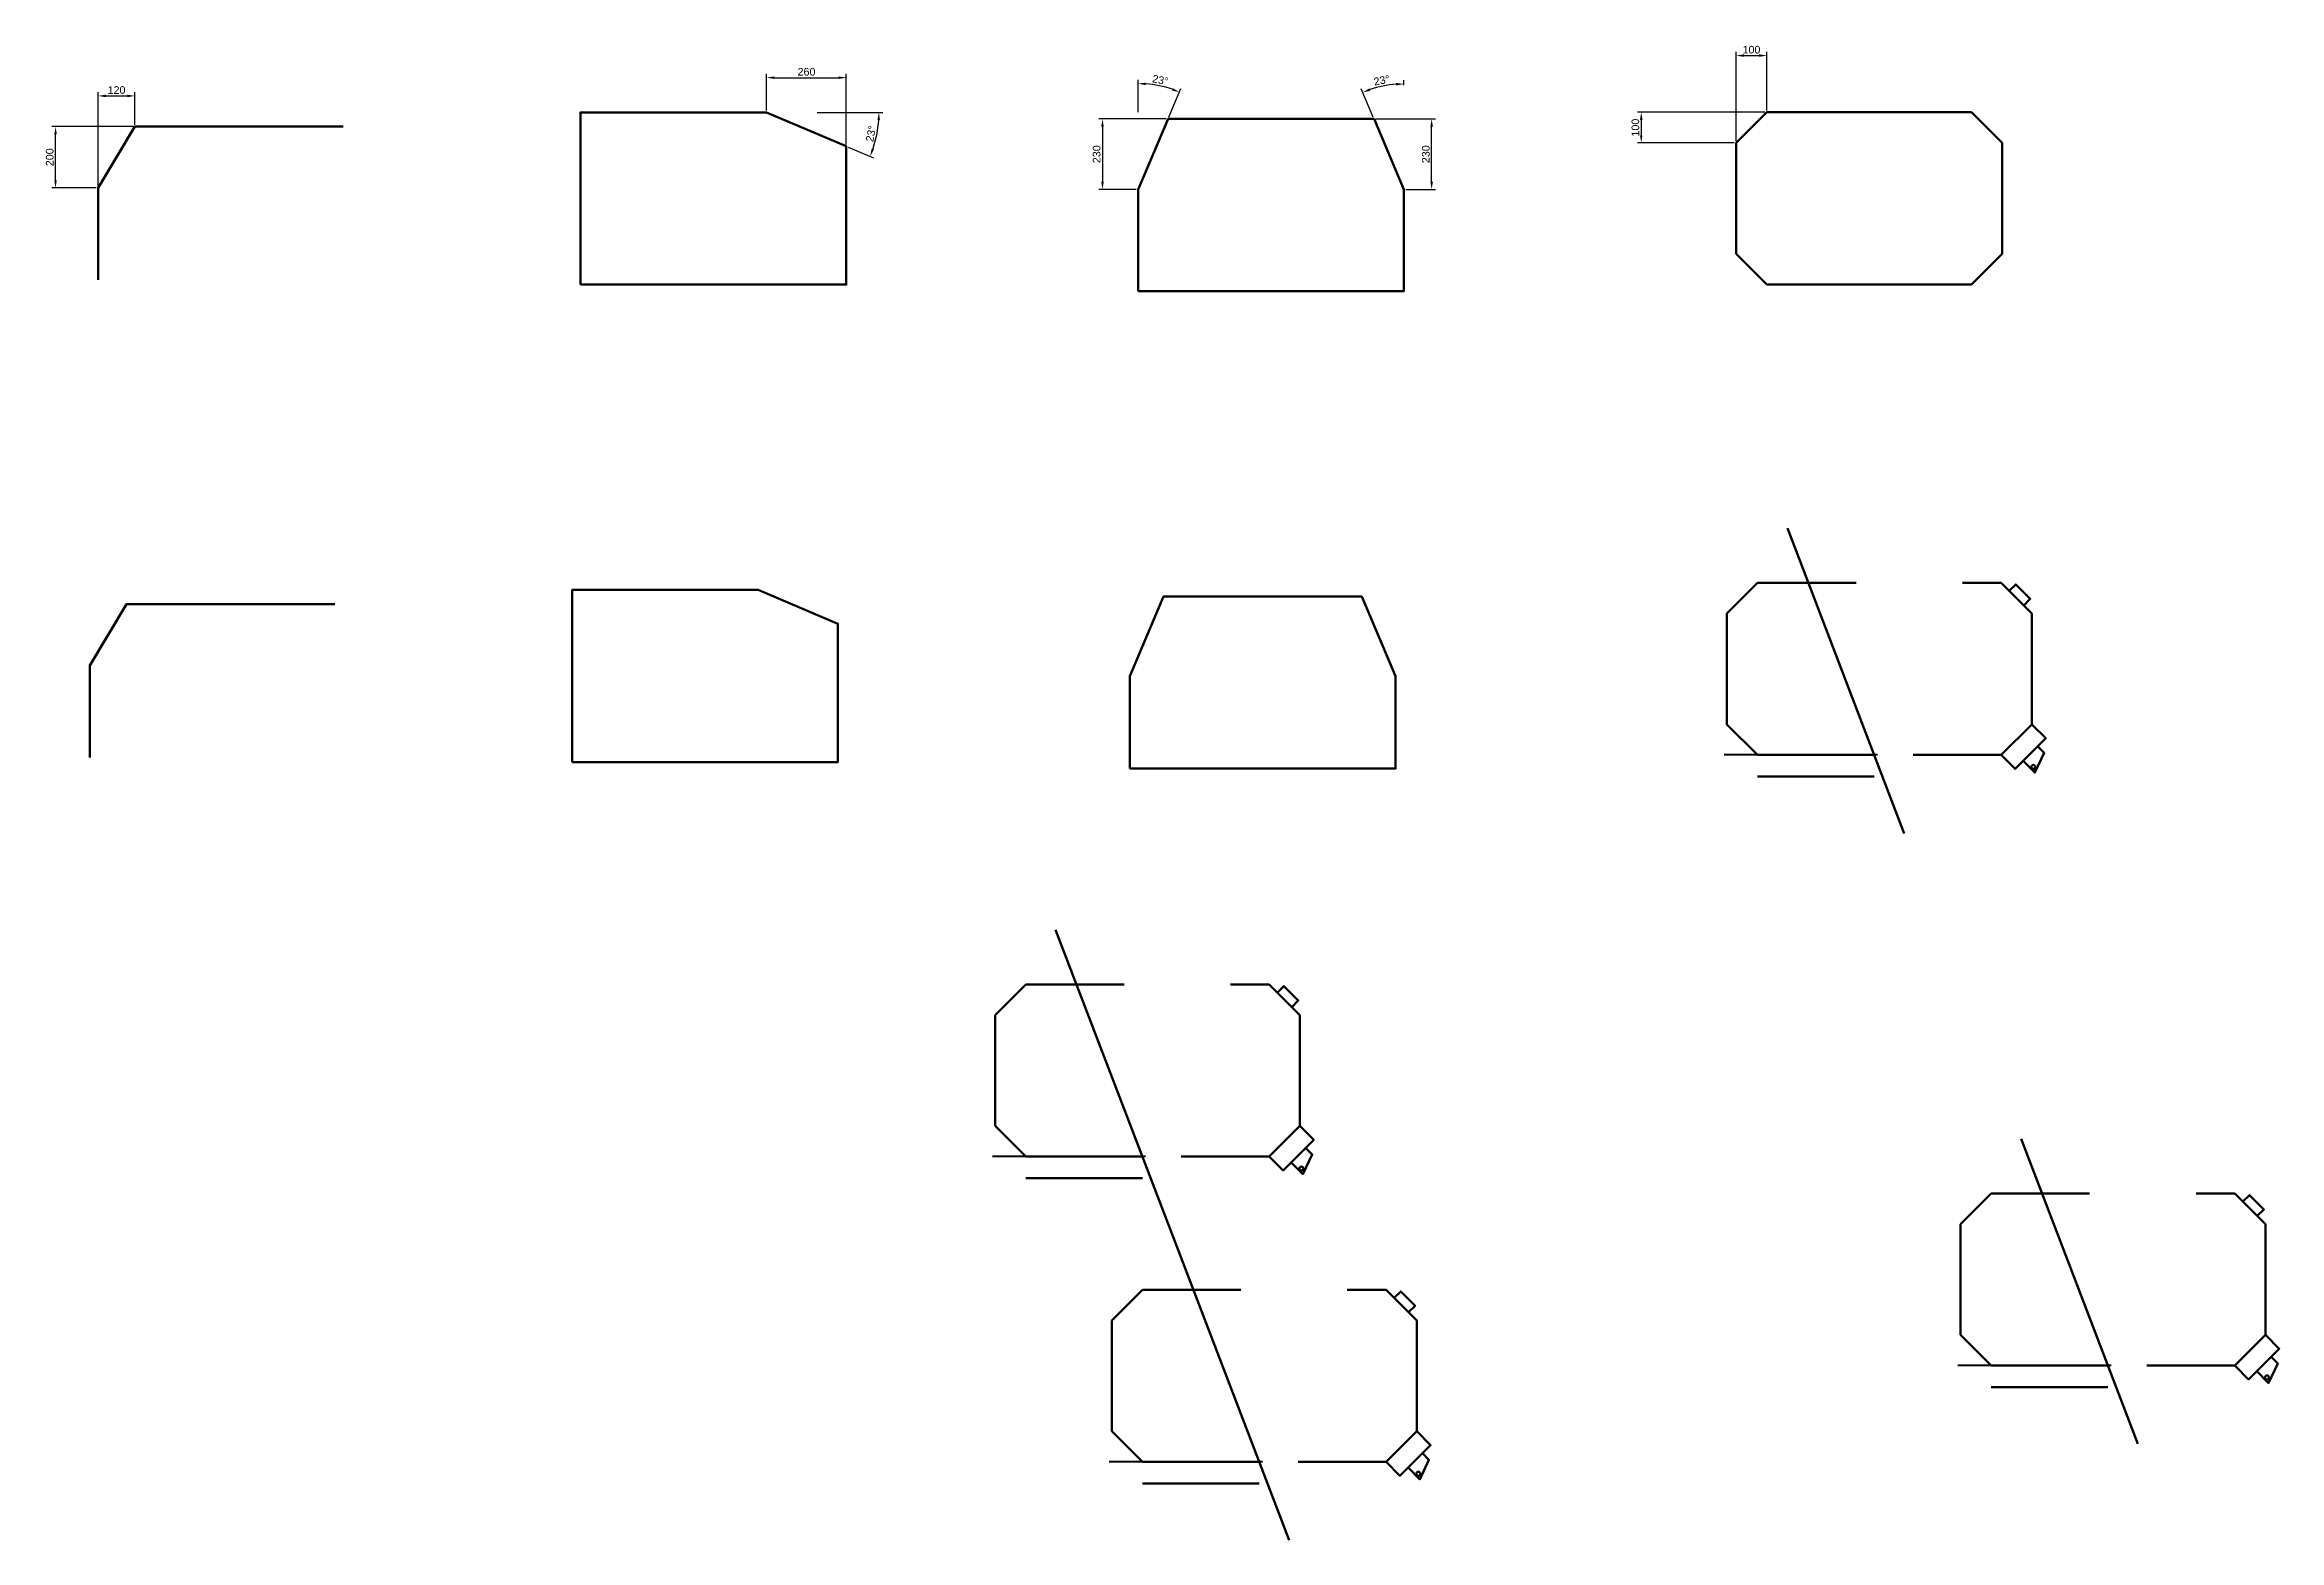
# Model space of a CAD drawing. Header units: centimetres. Extents: x 97323 to 265699, y 20741 to 39605.
# Drawn here: x 251354 to 258646, y 29718 to 34597 of the extents above; entities that cross this region are included whole.
import ezdxf

# ---------------------------------------------------------------- set-up
doc = ezdxf.new("R2010")
doc.units = ezdxf.units.CM
doc.header["$LTSCALE"] = 10
doc.header["$PDMODE"] = 35
doc.header["$PDSIZE"] = 30
for name, color, linetype, lineweight in [('01-FORT-3', 30, 'Continuous', 40), ('01-FORT-4', 70, 'Continuous', 50), ('085-COTATION', 140, 'Continuous', 5)]:
    doc.layers.add(name, color=color, linetype=linetype, lineweight=lineweight)
doc.styles.add('ARIAL-SD', font='arial.ttf')
doc.dimstyles.new('ISO-25-SD', dxfattribs={"dimscale": 10, "dimtxt": 2.5, "dimasz": 2.5, "dimexe": 1.25, "dimexo": 0.625, "dimtad": 1, "dimtoh": 1, "dimtxsty": 'ARIAL-SD', "dimcen": 0, "dimadec": 0, "dimazin": 0, "dimtfac": 1, "dimtofl": 0, "dimtmove": 0, "dimatfit": 3, "dimfxl": 1, "dimarcsym": 0})

msp = doc.modelspace()

# ---------------------------------------------------------------- blocks, each defined once
blk = doc.blocks.new('*D13')
at = {"layer": '085-COTATION', "color": 0, "lineweight": -2, "transparency": 16777216}
for p, q in [((253709.6, 34382.2), (253709.6, 34501.9)), ((253969.6, 34271.8), (253969.6, 34501.9)), ((253734.6, 34489.4), (253944.6, 34489.4))]:
    blk.add_line(p, q, dxfattribs=at)
at = {"layer": '085-COTATION', "color": 0, "transparency": 16777216}
for points in [[(253734.6, 34493.6), (253734.6, 34485.3), (253709.6, 34489.4)], [(253944.6, 34493.6), (253944.6, 34485.3), (253969.6, 34489.4)]]:
    blk.add_solid(points, dxfattribs=at)
at = {"layer": 'Defpoints', "color": 0, "transparency": 16777216}
for p in [(253969.6, 34489.4), (253709.6, 34375.9), (253969.6, 34265.5)]:
    blk.add_point(p, dxfattribs=at)
at = {"layer": '085-COTATION', "color": 0, "transparency": 16777216, "insert": (253839.6, 34508.5), "char_height": 25, "attachment_point": 5, "style": 'ARIAL-SD'}
blk.add_mtext('260', dxfattribs=at)
blk = doc.blocks.new('*D8')
at = {"layer": '085-COTATION', "color": 0, "lineweight": -2, "transparency": 16777216}
for p, q in [((253873.9, 34375.9), (254088.6, 34375.9)), ((253975.3, 34263.1), (254058.5, 34227.8))]:
    blk.add_line(p, q, dxfattribs=at)
blk.add_arc((253709.6, 34375.9), 366.5, 340.90856, 356.09144, dxfattribs=at)
at = {"layer": '085-COTATION', "color": 0, "transparency": 16777216}
for points in [[(254071.1, 34351.1), (254079.4, 34350.8), (254076.1, 34375.9)], [(254059.8, 34254.5), (254052.1, 34257.5), (254047, 34232.7)]]:
    blk.add_solid(points, dxfattribs=at)
at = {"layer": 'Defpoints', "color": 0, "transparency": 16777216}
for p in [(253709.6, 34375.9), (253867.6, 34375.9), (254063.1, 34279), (253969.6, 34265.5)]:
    blk.add_point(p, dxfattribs=at)
at = {"layer": '085-COTATION', "color": 0, "transparency": 16777216, "insert": (254050.1, 34306.6), "char_height": 25, "attachment_point": 5, "rotation": 78.5, "style": 'ARIAL-SD'}
blk.add_mtext('23°', dxfattribs=at)
blk = doc.blocks.new('*D14')
at = {"layer": '085-COTATION', "color": 0, "lineweight": -2, "transparency": 16777216}
for p, q in [((254921.7, 34376.6), (254921.7, 34482.4)), ((255021.7, 34360.4), (255061.5, 34454))]:
    blk.add_line(p, q, dxfattribs=at)
blk.add_arc((254921.7, 34124.7), 345.3, 71.14976, 85.85024, dxfattribs=at)
at = {"layer": '085-COTATION', "color": 0, "transparency": 16777216}
for points in [[(254946.5, 34464.9), (254946.8, 34473.2), (254921.7, 34469.9)], [(255034.7, 34455.3), (255031.7, 34447.5), (255056.6, 34442.5)]]:
    blk.add_solid(points, dxfattribs=at)
at = {"layer": 'Defpoints', "color": 0, "transparency": 16777216}
for p in [(255013, 34457.6), (254921.7, 34370.4), (255019.3, 34354.7), (254921.7, 34124.7)]:
    blk.add_point(p, dxfattribs=at)
at = {"layer": '085-COTATION', "color": 0, "transparency": 16777216, "insert": (254994.3, 34481.6), "char_height": 25, "attachment_point": 5, "rotation": 348.5, "style": 'ARIAL-SD'}
blk.add_mtext('23°', dxfattribs=at)
blk = doc.blocks.new('*D15')
at = {"layer": '085-COTATION', "color": 0, "lineweight": -2, "transparency": 16777216}
for p, q in [((255689.2, 34360.4), (255649.9, 34453)), ((255789.3, 34464.9), (255789.3, 34481.4))]:
    blk.add_line(p, q, dxfattribs=at)
blk.add_arc((255789.3, 34124.7), 344.2, 94.16231, 108.83769, dxfattribs=at)
at = {"layer": '085-COTATION', "color": 0, "transparency": 16777216}
for points in [[(255679.6, 34446.6), (255676.6, 34454.4), (255654.8, 34441.5)], [(255764.1, 34472.2), (255764.4, 34463.8), (255789.3, 34468.9)]]:
    blk.add_solid(points, dxfattribs=at)
at = {"layer": 'Defpoints', "color": 0, "transparency": 16777216}
for p in [(255743.3, 34465.8), (255789.3, 34458.7), (255691.6, 34354.7), (255789.3, 34124.7)]:
    blk.add_point(p, dxfattribs=at)
at = {"layer": '085-COTATION', "color": 0, "transparency": 16777216, "insert": (255716.8, 34480.6), "char_height": 25, "attachment_point": 5, "rotation": 11.5, "style": 'ARIAL-SD'}
blk.add_mtext('23°', dxfattribs=at)
blk = doc.blocks.new('*D16')
at = {"layer": '085-COTATION', "color": 0, "lineweight": -2, "transparency": 16777216}
for p, q in [((255013.1, 34354.7), (254793.1, 34354.7)), ((254805.6, 34329.7), (254805.6, 34149.7)), ((254915.4, 34124.7), (254793.1, 34124.7))]:
    blk.add_line(p, q, dxfattribs=at)
at = {"layer": '085-COTATION', "color": 0, "transparency": 16777216}
for points in [[(254801.4, 34329.7), (254809.7, 34329.7), (254805.6, 34354.7)], [(254801.4, 34149.7), (254809.7, 34149.7), (254805.6, 34124.7)]]:
    blk.add_solid(points, dxfattribs=at)
at = {"layer": 'Defpoints', "color": 0, "transparency": 16777216}
for p in [(255019.3, 34354.7), (254805.6, 34124.7), (254921.7, 34124.7)]:
    blk.add_point(p, dxfattribs=at)
at = {"layer": '085-COTATION', "color": 0, "transparency": 16777216, "insert": (254786.5, 34239.7), "char_height": 25, "attachment_point": 5, "rotation": 90, "style": 'ARIAL-SD'}
blk.add_mtext('230', dxfattribs=at)
blk = doc.blocks.new('*D17')
at = {"layer": '085-COTATION', "color": 0, "lineweight": -2, "transparency": 16777216}
for p, q in [((255697.9, 34354.7), (255892.2, 34354.7)), ((255879.7, 34149.7), (255879.7, 34329.7)), ((255795.5, 34124.7), (255892.2, 34124.7))]:
    blk.add_line(p, q, dxfattribs=at)
at = {"layer": '085-COTATION', "color": 0, "transparency": 16777216}
for points in [[(255875.5, 34329.7), (255883.9, 34329.7), (255879.7, 34354.7)], [(255875.5, 34149.7), (255883.9, 34149.7), (255879.7, 34124.7)]]:
    blk.add_solid(points, dxfattribs=at)
at = {"layer": 'Defpoints', "color": 0, "transparency": 16777216}
for p in [(255691.6, 34354.7), (255879.7, 34354.7), (255789.3, 34124.7)]:
    blk.add_point(p, dxfattribs=at)
at = {"layer": '085-COTATION', "color": 0, "transparency": 16777216, "insert": (255860.7, 34239.7), "char_height": 25, "attachment_point": 5, "rotation": 90, "style": 'ARIAL-SD'}
blk.add_mtext('230', dxfattribs=at)
blk = doc.blocks.new('*D12')
at = {"layer": '085-COTATION', "color": 0, "lineweight": -2, "transparency": 16777216}
for p, q in [((251641.9, 34329.8), (251376.6, 34329.8)), ((251389.1, 34154.8), (251389.1, 34304.8)), ((251521.9, 34129.8), (251376.6, 34129.8))]:
    blk.add_line(p, q, dxfattribs=at)
at = {"layer": '085-COTATION', "color": 0, "transparency": 16777216}
for points in [[(251384.9, 34304.8), (251393.2, 34304.8), (251389.1, 34329.8)], [(251384.9, 34154.8), (251393.2, 34154.8), (251389.1, 34129.8)]]:
    blk.add_solid(points, dxfattribs=at)
at = {"layer": 'Defpoints', "color": 0, "transparency": 16777216}
for p in [(251389.1, 34329.8), (251648.1, 34329.8), (251528.1, 34129.8)]:
    blk.add_point(p, dxfattribs=at)
at = {"layer": '085-COTATION', "color": 0, "transparency": 16777216, "insert": (251370.1, 34229.8), "char_height": 25, "attachment_point": 5, "rotation": 90, "style": 'ARIAL-SD'}
blk.add_mtext('200', dxfattribs=at)
blk = doc.blocks.new('*D7')
at = {"layer": '085-COTATION', "color": 0, "lineweight": -2, "transparency": 16777216}
for p, q in [((251528.1, 34136), (251528.1, 34442.4)), ((251553.1, 34429.9), (251623.1, 34429.9)), ((251648.1, 34336), (251648.1, 34442.4))]:
    blk.add_line(p, q, dxfattribs=at)
at = {"layer": '085-COTATION', "color": 0, "transparency": 16777216}
for points in [[(251553.1, 34434.1), (251553.1, 34425.7), (251528.1, 34429.9)], [(251623.1, 34434.1), (251623.1, 34425.7), (251648.1, 34429.9)]]:
    blk.add_solid(points, dxfattribs=at)
at = {"layer": 'Defpoints', "color": 0, "transparency": 16777216}
for p in [(251648.1, 34429.9), (251648.1, 34329.8), (251528.1, 34129.8)]:
    blk.add_point(p, dxfattribs=at)
at = {"layer": '085-COTATION', "color": 0, "transparency": 16777216, "insert": (251588.1, 34448.9), "char_height": 25, "attachment_point": 5, "style": 'ARIAL-SD'}
blk.add_mtext('120', dxfattribs=at)
blk = doc.blocks.new('*D18')
at = {"layer": '085-COTATION', "color": 0, "lineweight": -2, "transparency": 16777216}
for p, q in [((256967.1, 34376.5), (256551.1, 34376.5)), ((256563.6, 34351.5), (256563.6, 34301.5)), ((256867.1, 34276.5), (256551.1, 34276.5))]:
    blk.add_line(p, q, dxfattribs=at)
at = {"layer": '085-COTATION', "color": 0, "transparency": 16777216}
for points in [[(256559.5, 34351.5), (256567.8, 34351.5), (256563.6, 34376.5)], [(256559.5, 34301.5), (256567.8, 34301.5), (256563.6, 34276.5)]]:
    blk.add_solid(points, dxfattribs=at)
at = {"layer": 'Defpoints', "color": 0, "transparency": 16777216}
for p in [(256973.4, 34376.5), (256563.6, 34276.5), (256873.4, 34276.5)]:
    blk.add_point(p, dxfattribs=at)
at = {"layer": '085-COTATION', "color": 0, "transparency": 16777216, "insert": (256544.6, 34326.5), "char_height": 25, "attachment_point": 5, "rotation": 90, "style": 'ARIAL-SD'}
blk.add_mtext('100', dxfattribs=at)
blk = doc.blocks.new('*D9')
at = {"layer": '085-COTATION', "color": 0, "lineweight": -2, "transparency": 16777216}
for p, q in [((256873.4, 34282.8), (256873.4, 34574)), ((256973.4, 34382.8), (256973.4, 34574)), ((256898.4, 34561.5), (256948.4, 34561.5))]:
    blk.add_line(p, q, dxfattribs=at)
at = {"layer": '085-COTATION', "color": 0, "transparency": 16777216}
for points in [[(256898.4, 34565.7), (256898.4, 34557.4), (256873.4, 34561.5)], [(256948.4, 34565.7), (256948.4, 34557.4), (256973.4, 34561.5)]]:
    blk.add_solid(points, dxfattribs=at)
at = {"layer": 'Defpoints', "color": 0, "transparency": 16777216}
for p in [(256973.4, 34561.5), (256973.4, 34376.5), (256873.4, 34276.5)]:
    blk.add_point(p, dxfattribs=at)
at = {"layer": '085-COTATION', "color": 0, "transparency": 16777216, "insert": (256923.4, 34580.6), "char_height": 25, "attachment_point": 5, "style": 'ARIAL-SD'}
blk.add_mtext('100', dxfattribs=at)

# ---------------------------------------------------------------- dimensions: what is measured, and where the dimension line sits
at = {"layer": '085-COTATION'}
for base, p1, p2, picture, middle in [((256973.372, 34561.544), (256873.372, 34276.549), (256973.372, 34376.549), '*D9', (256923.372, 34580.558)), ((253969.562, 34489.445), (253709.562, 34375.909), (253969.562, 34265.546), '*D13', (253839.562, 34508.459)), ((251648.114, 34429.888), (251528.114, 34129.782), (251648.114, 34329.782), '*D7', (251588.114, 34448.903))]:
    dim = msp.add_linear_dim(base=base, p1=p1, p2=p2, dimstyle='ISO-25-SD', dxfattribs=at)
    dim.commit()
    dim.dimension.update_dxf_attribs({"geometry": picture, "text_midpoint": middle})
for base, center, p1, p2, picture, middle in [((255012.975, 34457.648), (254921.678, 34124.688), (254921.678, 34370.386), (255019.308, 34354.688), '*D14', (254994.303, 34481.648)), ((255743.345, 34465.821), (255789.266, 34124.688), (255789.266, 34458.687), (255691.637, 34354.688), '*D15', (255716.849, 34480.629)), ((254063.062, 34278.982), (253709.562, 34375.909), (253867.628, 34375.909), (253969.562, 34265.546), '*D8', (254050.11, 34306.624))]:
    dim = msp.add_angular_dim_3p(base=base, center=center, p1=p1, p2=p2, dimstyle='ISO-25-SD', dxfattribs=at)
    dim.commit()
    dim.dimension.update_dxf_attribs({"geometry": picture, "text_midpoint": middle})
for base, p1, p2, picture, middle in [((254805.571, 34124.688), (255019.308, 34354.688), (254921.678, 34124.688), '*D16', (254786.548, 34239.688)), ((255879.711, 34354.688), (255789.266, 34124.688), (255691.637, 34354.688), '*D17', (255860.688, 34239.688)), ((256563.633, 34276.549), (256973.372, 34376.549), (256873.372, 34276.549), '*D18', (256544.619, 34326.549)), ((251389.069, 34329.782), (251528.114, 34129.782), (251648.114, 34329.782), '*D12', (251370.054, 34229.782))]:
    dim = msp.add_linear_dim(base=base, p1=p1, p2=p2, angle=90, dimstyle='ISO-25-SD', dxfattribs=at)
    dim.commit()
    dim.dimension.update_dxf_attribs({"geometry": picture, "text_midpoint": middle})

# ---------------------------------------------------------------- linework, layer by layer
at = {"layer": '01-FORT-3'}
for p, q in [((257334.77, 32279.775), (256834.702, 32279.775)), ((254946.322, 30969.565), (254446.254, 30969.565)), ((258097.174, 30287.887), (257597.106, 30287.887)), ((255327.524, 29973.621), (254827.456, 29973.621))]:
    msp.add_line(p, q, dxfattribs=at)
at = {"layer": '01-FORT-4'}
for p, q in [((257040.756, 33019.946), (257421.958, 32024.002)), ((256943.446, 32841.319), (256843.446, 32741.319)), ((257264.485, 32841.319), (256943.446, 32841.319)), ((257738.12, 32841.319), (257611.697, 32841.319)), ((257838.12, 32741.319), (257738.12, 32841.319)), ((256843.446, 32741.319), (256843.446, 32379.775)), ((257838.12, 32379.775), (257838.12, 32741.319)), ((256843.446, 32379.775), (256943.446, 32279.775)), ((256943.446, 32279.775), (257324.06, 32279.775)), ((257451.146, 32279.775), (257738.12, 32279.775)), ((256943.446, 32209.351), (257324.06, 32209.351)), ((254652.307, 31709.737), (255033.51, 30713.793)), ((254554.998, 31531.11), (254454.998, 31431.11)), ((254876.037, 31531.11), (254554.998, 31531.11)), ((255349.672, 31531.11), (255223.249, 31531.11)), ((255449.672, 31431.11), (255349.672, 31531.11)), ((254454.998, 31431.11), (254454.998, 31069.565)), ((255449.672, 31069.565), (255449.672, 31431.11)), ((254454.998, 31069.565), (254554.998, 30969.565)), ((257803.16, 31028.058), (258184.362, 30032.115)), ((254554.998, 30969.565), (254935.611, 30969.565)), ((255062.698, 30969.565), (255349.672, 30969.565)), ((254554.998, 30899.141), (254935.611, 30899.141)), ((257705.85, 30849.432), (257605.85, 30749.432)), ((258026.89, 30849.432), (257705.85, 30849.432)), ((258500.525, 30849.432), (258374.101, 30849.432)), ((258600.525, 30749.432), (258500.525, 30849.432)), ((255033.51, 30713.793), (255414.712, 29717.849)), ((257605.85, 30749.432), (257605.85, 30387.887)), ((258600.525, 30387.887), (258600.525, 30749.432)), ((254936.2, 30535.166), (254836.2, 30435.166)), ((255257.239, 30535.166), (254936.2, 30535.166)), ((255730.875, 30535.166), (255604.451, 30535.166)), ((255830.875, 30435.166), (255730.875, 30535.166)), ((254836.2, 30435.166), (254836.2, 30073.621)), ((255830.875, 30073.621), (255830.875, 30435.166)), ((257605.85, 30387.887), (257705.85, 30287.887)), ((257705.85, 30287.887), (258086.464, 30287.887)), ((258213.551, 30287.887), (258500.525, 30287.887)), ((257705.85, 30217.463), (258086.464, 30217.463)), ((254836.2, 30073.621), (254936.2, 29973.621)), ((254936.2, 29973.621), (255316.814, 29973.621)), ((255443.9, 29973.621), (255730.875, 29973.621)), ((254936.2, 29903.197), (255316.814, 29903.197))]:
    msp.add_line(p, q, dxfattribs=at)
for points in [[(253101.975, 33814.365), (253969.562, 33814.365), (253969.562, 34265.546), (253709.562, 34375.909), (253101.975, 34375.909)], [(254921.678, 33793.143), (255789.266, 33793.143), (255789.266, 34124.688), (255691.637, 34354.688), (255019.308, 34354.688), (254921.678, 34124.688)], [(256973.372, 33815.004), (257640.96, 33815.004), (257740.96, 33915.004), (257740.96, 34276.549), (257640.96, 34376.549), (256973.372, 34376.549), (256873.372, 34276.549), (256873.372, 33915.004)], [(253074.652, 32256.618), (253942.239, 32256.618), (253942.239, 32707.799), (253682.239, 32818.162), (253074.652, 32818.162)], [(254894.356, 32235.396), (255761.943, 32235.396), (255761.943, 32536.941), (255651.58, 32796.941), (255004.719, 32796.941), (254894.356, 32536.941)], [(257738.12, 32279.775), (257838.12, 32379.775), (257883.37, 32334.526), (257783.37, 32234.526)], [(255349.672, 30969.565), (255449.672, 31069.565), (255494.922, 31024.316), (255394.922, 30924.316)], [(258500.525, 30287.887), (258600.525, 30387.887), (258645.774, 30342.638), (258545.774, 30242.638)], [(255730.875, 29973.621), (255830.875, 30073.621), (255876.124, 30028.372), (255776.124, 29928.372)]]:
    msp.add_lwpolyline(points, close=True, dxfattribs=at)
for points in [[(251528.114, 33829.782), (251528.114, 34129.782), (251648.114, 34329.782), (252328.114, 34329.782)], [(257764.582, 32814.858), (257785.884, 32836.16), (257832.962, 32789.083), (257811.659, 32767.781)], [(251500.792, 32272.035), (251500.792, 32572.035), (251620.792, 32772.035), (252300.792, 32772.035)], [(255376.134, 31504.649), (255397.436, 31525.951), (255444.513, 31478.873), (255423.211, 31457.571)], [(258526.986, 30822.97), (258548.288, 30844.273), (258595.366, 30797.195), (258574.064, 30775.893)], [(255757.336, 30508.705), (255778.638, 30530.007), (255825.716, 30482.929), (255804.413, 30461.627)]]:
    msp.add_lwpolyline(points, dxfattribs=at)
at = {"layer": '01-FORT-4', "extrusion": (-8.65956e-17, 8.65956e-17, -1)}
for points in [[(-257809.831, 32260.987), (-257848.211, 32222.606), (-257878.211, 32286.762), (-257856.908, 32308.065)], [(-255421.383, 30950.777), (-255459.763, 30912.397), (-255489.763, 30976.553), (-255468.46, 30997.855)], [(-258572.235, 30269.099), (-258610.616, 30230.719), (-258640.615, 30294.875), (-258619.313, 30316.177)], [(-255802.585, 29954.833), (-255840.965, 29916.453), (-255870.965, 29980.609), (-255849.663, 30001.911)]]:
    msp.add_lwpolyline(points, dxfattribs=at)
for centre in [(-257843.132, 32240.819), (-255454.684, 30930.609), (-258605.537, 30248.931), (-255835.886, 29934.665)]:
    msp.add_circle(centre, 6.656, dxfattribs=at)

msp.set_redraw_order([(e.dxf.handle, doc.entitydb.next_handle()) for e in msp.query("TEXT MTEXT ATTDEF DIMENSION ARC_DIMENSION")])  # texts and dimensions are drawn at this point

doc.saveas('drawing.dxf')
